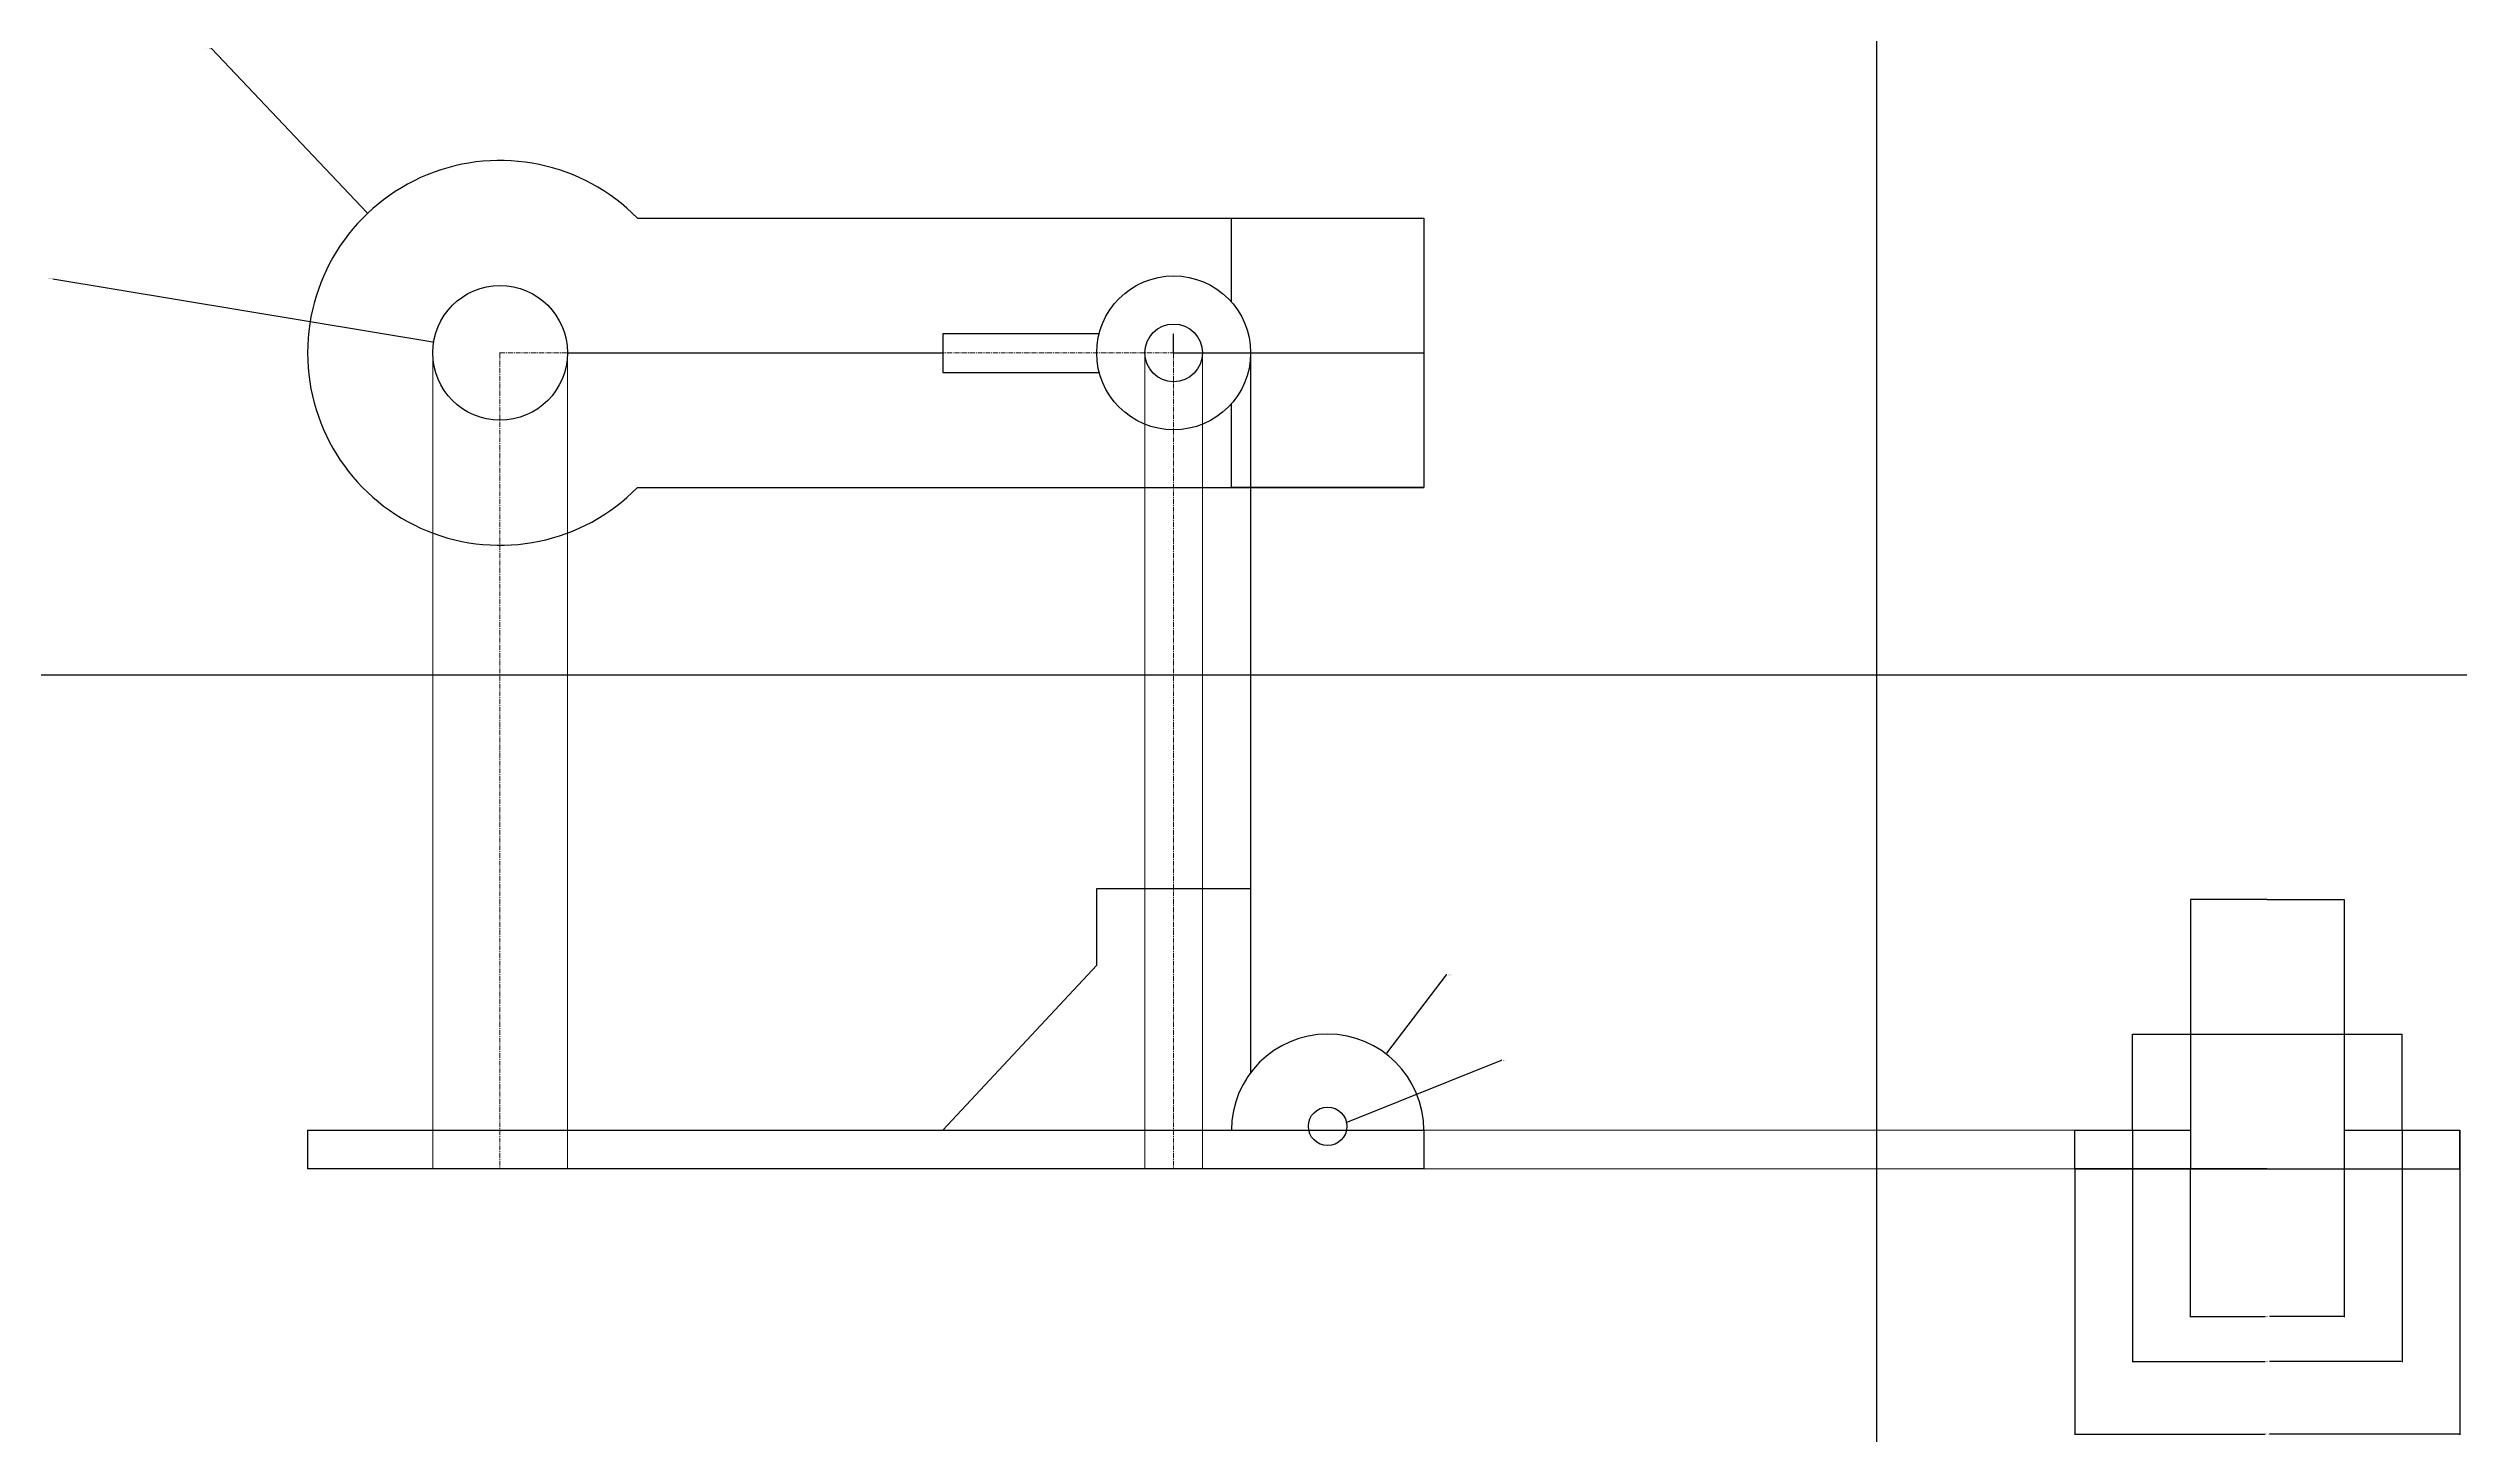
# Model space of a CAD drawing. Header units: inches. Extents: x 3092 to 10744, y -540 to 1961.
# Drawn here: x 5089 to 5716, y 1598 to 1958 of the extents above; entities that cross this region are included whole.
import ezdxf

# ---------------------------------------------------------------- set-up
doc = ezdxf.new("R2010")
doc.units = ezdxf.units.IN
doc.header["$MEASUREMENT"] = 0
doc.linetypes.add('CENTER', pattern=[2, 1.25, -0.25, 0.25, -0.25])
doc.layers.add('Center Line', color=7, linetype='CENTER', lineweight=18)
doc.layers.add('Object line', color=7, linetype='Continuous', lineweight=25)
doc.layers.add('Projection Line', color=7, linetype='Continuous', lineweight=9, transparency=0.75)
doc.styles.get("Standard").update_dxf_attribs({"font": 'arial.ttf'})
doc.dimstyles.get("Standard").update_dxf_attribs({"dimtxt": 0.18, "dimasz": 0.18, "dimexe": 0.18, "dimexo": 0.0625, "dimgap": 0.09, "dimtad": 0, "dimtih": 1, "dimtoh": 1, "dimdec": 4, "dimzin": 0, "dimdsep": 46, "dimtxsty": 'Standard', "dimcen": 0.09, "dimadec": 0, "dimazin": 0, "dimtfac": 1, "dimtdec": 4, "dimtofl": 0, "dimtmove": 0, "dimatfit": 3, "dimfxl": 1, "dimtolj": 1, "dimtzin": 0, "dimarcsym": 0})

# ---------------------------------------------------------------- blocks, each defined once
blk = doc.blocks.new('*D18')
at = {"color": 0, "lineweight": -2, "transparency": 16777216}
for p, q in [((5131.25, 1957.83), (5131.43, 1957.83)), ((5131.43, 1957.83), (5171.88, 1915.17)), ((5206.32, 1878.76), (5206.5, 1878.76)), ((5206.41, 1878.67), (5206.41, 1878.85))]:
    blk.add_line(p, q, dxfattribs=at)
at = {"color": 0, "transparency": 16777216}
blk.add_solid([(5171.9, 1915.2), (5171.85, 1915.15), (5172, 1915.04)], dxfattribs=at)
at = {"layer": 'Defpoints', "color": 0, "transparency": 16777216}
for p in [(5172, 1915.04), (5206.41, 1878.76)]:
    blk.add_point(p, dxfattribs=at)
at = {"color": 0, "transparency": 16777216, "insert": (5130.63, 1957.83), "char_height": 0.18, "attachment_point": 5}
blk.add_mtext('\\A1;R50.0000', dxfattribs=at)
blk = doc.blocks.new('*D19')
at = {"color": 0, "lineweight": -2, "transparency": 16777216}
for p, q in [((5090.21, 1898.02), (5188.96, 1881.65)), ((5206.32, 1878.76), (5206.5, 1878.76)), ((5206.41, 1878.67), (5206.41, 1878.85))]:
    blk.add_line(p, q, dxfattribs=at)
at = {"color": 0, "transparency": 16777216}
blk.add_solid([(5188.97, 1881.68), (5188.96, 1881.63), (5189.14, 1881.63)], dxfattribs=at)
at = {"layer": 'Defpoints', "color": 0, "transparency": 16777216}
for p in [(5189.14, 1881.63), (5223.67, 1875.9)]:
    blk.add_point(p, dxfattribs=at)
at = {"color": 0, "transparency": 16777216, "insert": (5089.58, 1898.02), "char_height": 0.18, "attachment_point": 5}
blk.add_mtext('\\A1;∅35.0000', dxfattribs=at)
blk = doc.blocks.new('*D20')
at = {"color": 0, "lineweight": -2, "transparency": 16777216}
for p, q in [((5466.49, 1694.81), (5426.12, 1678.63)), ((5466.67, 1694.81), (5466.49, 1694.81)), ((5421.23, 1676.7), (5421.41, 1676.7)), ((5421.32, 1676.61), (5421.32, 1676.79))]:
    blk.add_line(p, q, dxfattribs=at)
at = {"color": 0, "transparency": 16777216}
blk.add_solid([(5426.11, 1678.65), (5426.14, 1678.6), (5425.96, 1678.56)], dxfattribs=at)
at = {"layer": 'Defpoints', "color": 0, "transparency": 16777216}
for p in [(5416.67, 1674.84), (5425.96, 1678.56)]:
    blk.add_point(p, dxfattribs=at)
at = {"color": 0, "transparency": 16777216, "insert": (5467.3, 1694.81), "char_height": 0.18, "attachment_point": 5}
blk.add_mtext('\\A1;∅10.0000', dxfattribs=at)
blk = doc.blocks.new('*D21')
at = {"color": 0, "lineweight": -2, "transparency": 16777216}
for p, q in [((5452.2, 1717.08), (5436.67, 1696.72)), ((5452.38, 1717.08), (5452.2, 1717.08)), ((5421.32, 1676.7), (5421.5, 1676.7)), ((5421.41, 1676.61), (5421.41, 1676.79))]:
    blk.add_line(p, q, dxfattribs=at)
at = {"color": 0, "transparency": 16777216}
blk.add_solid([(5436.65, 1696.74), (5436.7, 1696.7), (5436.56, 1696.58)], dxfattribs=at)
at = {"layer": 'Defpoints', "color": 0, "transparency": 16777216}
for p in [(5436.56, 1696.58), (5421.41, 1676.7)]:
    blk.add_point(p, dxfattribs=at)
at = {"color": 0, "transparency": 16777216, "insert": (5453, 1717.08), "char_height": 0.18, "attachment_point": 5}
blk.add_mtext('\\A1;R25.0000', dxfattribs=at)
blk = doc.blocks.new('*D22')
at = {"color": 0, "lineweight": -2, "transparency": 16777216}
for p, q in [((5645.54, 1666.64), (5645.54, 1628.16)), ((5685.54, 1666.64), (5685.54, 1628.16)), ((5645.72, 1628.34), (5665.01, 1628.34)), ((5685.36, 1628.34), (5666.08, 1628.34))]:
    blk.add_line(p, q, dxfattribs=at)
at = {"color": 0, "transparency": 16777216}
for points in [[(5645.72, 1628.37), (5645.72, 1628.31), (5645.54, 1628.34)], [(5685.36, 1628.37), (5685.36, 1628.31), (5685.54, 1628.34)]]:
    blk.add_solid(points, dxfattribs=at)
at = {"layer": 'Defpoints', "color": 0, "transparency": 16777216}
for p in [(5645.54, 1666.7), (5685.54, 1666.7), (5685.54, 1628.34)]:
    blk.add_point(p, dxfattribs=at)
at = {"color": 0, "transparency": 16777216, "insert": (5665.54, 1628.34), "char_height": 0.18, "attachment_point": 5}
blk.add_mtext('\\A1;40.0000', dxfattribs=at)
blk = doc.blocks.new('*D23')
at = {"color": 0, "lineweight": -2, "transparency": 16777216}
for p, q in [((5630.54, 1676.64), (5630.54, 1616.47)), ((5700.54, 1676.64), (5700.54, 1616.47)), ((5630.72, 1616.65), (5665.01, 1616.65)), ((5700.36, 1616.65), (5666.08, 1616.65))]:
    blk.add_line(p, q, dxfattribs=at)
at = {"color": 0, "transparency": 16777216}
for points in [[(5630.72, 1616.68), (5630.72, 1616.62), (5630.54, 1616.65)], [(5700.36, 1616.68), (5700.36, 1616.62), (5700.54, 1616.65)]]:
    blk.add_solid(points, dxfattribs=at)
at = {"layer": 'Defpoints', "color": 0, "transparency": 16777216}
for p in [(5630.54, 1676.7), (5700.54, 1676.7), (5700.54, 1616.65)]:
    blk.add_point(p, dxfattribs=at)
at = {"color": 0, "transparency": 16777216, "insert": (5665.54, 1616.65), "char_height": 0.18, "attachment_point": 5}
blk.add_mtext('\\A1;70.0000', dxfattribs=at)
blk = doc.blocks.new('*D24')
at = {"color": 0, "lineweight": -2, "transparency": 16777216}
for p, q in [((5615.54, 1666.64), (5615.54, 1597.56)), ((5715.54, 1666.64), (5715.54, 1597.56)), ((5615.72, 1597.74), (5664.95, 1597.74)), ((5715.36, 1597.74), (5666.14, 1597.74))]:
    blk.add_line(p, q, dxfattribs=at)
at = {"color": 0, "transparency": 16777216}
for points in [[(5615.72, 1597.77), (5615.72, 1597.71), (5615.54, 1597.74)], [(5715.36, 1597.77), (5715.36, 1597.71), (5715.54, 1597.74)]]:
    blk.add_solid(points, dxfattribs=at)
at = {"layer": 'Defpoints', "color": 0, "transparency": 16777216}
for p in [(5615.54, 1666.7), (5715.54, 1666.7), (5715.54, 1597.74)]:
    blk.add_point(p, dxfattribs=at)
at = {"color": 0, "transparency": 16777216, "insert": (5665.54, 1597.74), "char_height": 0.18, "attachment_point": 5}
blk.add_mtext('\\A1;100.0000', dxfattribs=at)

msp = doc.modelspace()

# ---------------------------------------------------------------- linework, layer by layer
for p, q in [((5564.03724, 1961.39195), (5564.03724, 1402.34349)), ((5242.1131, 1913.7639), (5446.40595, 1913.7639)), ((5242.1131, 1913.7639), (5381.40595, 1913.7639)), ((5396.40595, 1891.99266), (5396.40595, 1913.7639)), ((5446.40595, 1913.7639), (5446.40595, 1843.7639)), ((5362.01802, 1883.6739), (5321.40595, 1883.6739)), ((5321.40595, 1883.6739), (5321.40595, 1873.6739)), ((5381.40595, 1878.6739), (5381.40595, 1883.6739)), ((5223.90595, 1878.7639), (5321.40595, 1878.7639)), ((5321.40595, 1873.6739), (5362.0645, 1873.6739)), ((5381.40595, 1878.7639), (5446.40595, 1878.7639)), ((5396.40595, 1843.7639), (5396.40595, 1865.53515)), ((5242.1131, 1843.7639), (5446.40595, 1843.7639)), ((5446.40595, 1843.7639), (5396.40595, 1843.7639)), ((5027.64878, 1795.0746), (6111.25253, 1795.0746)), ((5361.40595, 1739.58325), (5401.40595, 1739.58325)), ((5361.40595, 1719.58325), (5361.40595, 1739.58325)), ((5665.54422, 1736.6978), (5645.54422, 1736.6978)), ((5645.54422, 1736.6978), (5645.54422, 1666.6978)), ((5665.54422, 1736.6978), (5685.54422, 1736.6978)), ((5685.54422, 1736.6978), (5685.54422, 1666.6978)), ((5361.40595, 1719.58325), (5321.40595, 1676.6978)), ((5630.54422, 1676.6978), (5630.54422, 1701.6978)), ((5630.54422, 1701.6978), (5700.54422, 1701.6978)), ((5700.54422, 1676.6978), (5700.54422, 1701.6978)), ((5156.40595, 1676.6978), (5396.40595, 1676.6978)), ((5156.40595, 1676.6978), (5156.40595, 1666.6978)), ((5396.40595, 1676.6978), (5446.40595, 1676.6978)), ((5446.40595, 1676.6978), (5446.40595, 1666.6978)), ((5615.54422, 1666.6978), (5615.54422, 1676.6978)), ((5615.54422, 1676.6978), (5645.54422, 1676.6978)), ((5685.54422, 1676.6978), (5700.54422, 1676.6978)), ((5685.54422, 1676.6978), (5715.54422, 1676.6978)), ((5715.54422, 1666.6978), (5715.54422, 1676.6978)), ((5715.54422, 1676.6978), (5715.54422, 1666.6978)), ((5446.40595, 1666.6978), (5156.40595, 1666.6978)), ((5665.54422, 1666.6978), (5615.54422, 1666.6978)), ((5615.54422, 1666.6978), (5715.54422, 1666.6978)), ((5645.54422, 1666.6978), (5685.54422, 1666.6978)), ((5665.54422, 1666.6978), (5715.54422, 1666.6978)), ((5685.54422, 1666.6978), (5685.54422, 1637.99398))]:
    msp.add_line(p, q)
for centre, radius in [((5381.40595, 1878.7639), 20), ((5206.40595, 1878.7639), 17.5), ((5381.40595, 1878.7639), 7.5), ((5421.40595, 1677.73669), 5)]:
    msp.add_circle(centre, radius)
for centre, radius, start, end in [((5206.40595, 1878.7639), 50, 44.427004, 315.572996), ((5421.40595, 1676.6978), 25, 360, 180)]:
    msp.add_arc(centre, radius, start, end)
at = {"layer": 'Center Line'}
for p, q in [((5206.31595, 1878.7639), (5206.31595, 1666.6978)), ((5206.49595, 1878.7639), (5446.40595, 1878.7639)), ((5381.40595, 1878.7639), (5381.40595, 1666.6978))]:
    msp.add_line(p, q, dxfattribs=at)
at = {"layer": 'Object line'}
for p, q in [((5401.40595, 1878.7639), (5401.40595, 1739.58325)), ((5401.40595, 1739.55564), (5401.40595, 1691.6978))]:
    msp.add_line(p, q, dxfattribs=at)
at = {"layer": 'Projection Line'}
for p, q in [((5188.90595, 1878.7639), (5188.90595, 1666.6978)), ((5223.90595, 1878.7639), (5223.90595, 1666.6978)), ((5373.90595, 1878.7639), (5373.90595, 1666.6978)), ((5388.90595, 1878.7639), (5388.90595, 1666.6978)), ((5446.40595, 1676.6978), (5615.54422, 1676.6978)), ((5446.40595, 1666.6978), (5615.54422, 1666.6978))]:
    msp.add_line(p, q, dxfattribs=at)

# ---------------------------------------------------------------- dimensions: what is measured, and where the dimension line sits
for center, mpoint, picture, middle in [((5206.40595, 1878.7639), (5172.00051, 1915.04428), '*D18', (5130.62959, 1957.82677)), ((5421.40595, 1676.6978), (5436.56489, 1696.5776), '*D21', (5452.99511, 1717.07627))]:
    dim = msp.add_radius_dim(center=center, mpoint=mpoint, dimstyle='Standard')
    dim.commit()
    dim.dimension.update_dxf_attribs({"geometry": picture, "text_midpoint": middle, "dimtype": 164})
for p1, p2, picture, middle in [((5223.67043, 1875.90246), (5189.14148, 1881.62535), '*D19', (5090.2144, 1898.02168)), ((5416.67489, 1674.83756), (5425.95702, 1678.55804), '*D20', (5467.30255, 1694.80508))]:
    dim = msp.add_diameter_dim_2p(p1=p1, p2=p2, dimstyle='Standard')
    dim.commit()
    dim.dimension.update_dxf_attribs({"geometry": picture, "text_midpoint": middle, "dimtype": 163})
for base, p1, p2, picture, middle in [((5700.54422, 1616.64905), (5630.54422, 1676.6978), (5700.54422, 1676.6978), '*D23', (5665.54422, 1616.64905)), ((5715.54422, 1597.73804), (5615.54422, 1666.6978), (5715.54422, 1666.6978), '*D24', (5665.54422, 1597.73804)), ((5685.54422, 1628.33768), (5645.54422, 1666.6978), (5685.54422, 1666.6978), '*D22', (5665.54422, 1628.33768))]:
    dim = msp.add_linear_dim(base=base, p1=p1, p2=p2, dimstyle='Standard')
    dim.commit()
    dim.dimension.update_dxf_attribs({"geometry": picture, "text_midpoint": middle})

doc.saveas('drawing.dxf')
